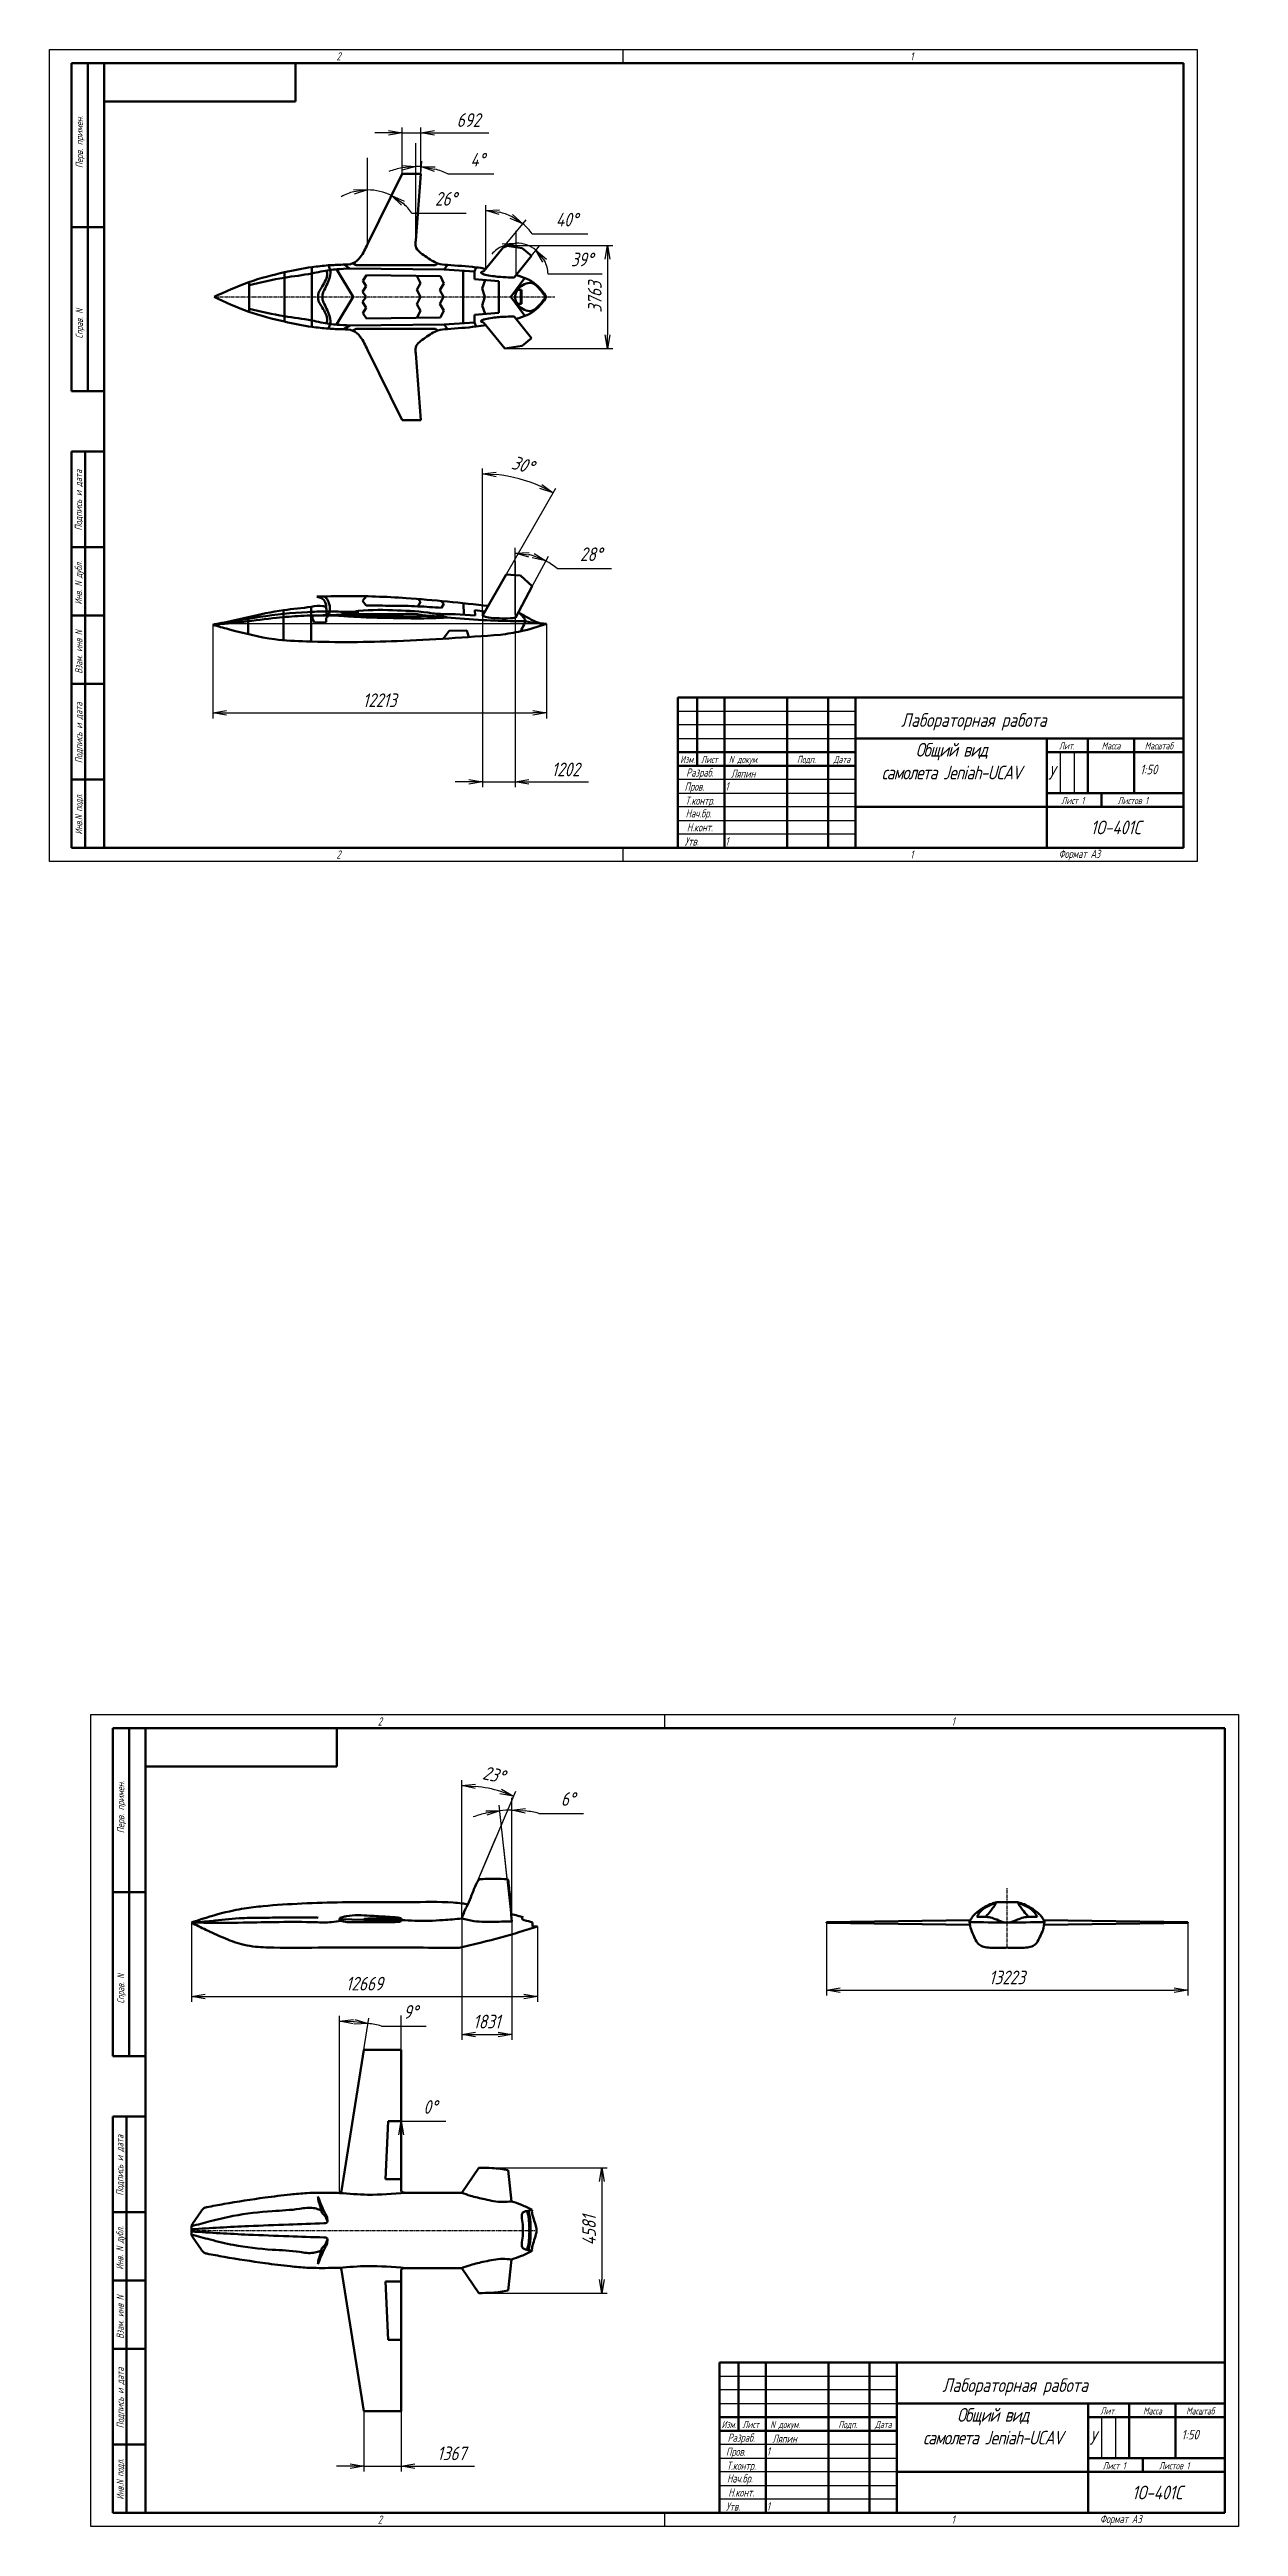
# Model space of a CAD drawing. Header units: millimetres. Extents: x 0 to 1932156, y -475559 to 1027176.
# Drawn here: x 6035 to 6470, y 31376 to 32282 of the extents above; entities that cross this region are included whole.
import ezdxf
from ezdxf.enums import TextEntityAlignment as Align

# ---------------------------------------------------------------- set-up
doc = ezdxf.new("R2010")
doc.units = ezdxf.units.MM
doc.linetypes.add('CENTER', pattern=[2, 1.25, -0.25, 0.25, -0.25])
for name, color, linetype, lineweight in [('_axes (Оси)', 6, 'CENTER', 30), ('_basic (Основной)', 4, 'Continuous', 60), ('_contour (Тонкий)', 7, 'Continuous', 30), ('_remote (Тонкий)', 9, 'Continuous', 30), ('_text (Надписи)', 2, 'Continuous', 30)]:
    doc.layers.add(name, color=color, linetype=linetype, lineweight=lineweight)
doc.styles.add('ESKD', font='eskd.shx', dxfattribs={"oblique": 15, "height": 5})
doc.dimstyles.new('ESKD', dxfattribs={"dimtxt": 5, "dimasz": 5, "dimexe": 2, "dimexo": 0, "dimgap": 2, "dimtad": 1, "dimtoh": 1, "dimzin": 12, "dimdsep": 46, "dimtxsty": 'ESKD', "dimblk1": 'OPEN', "dimblk2": 'OPEN', "dimsah": 1, "dimcen": 5, "dimclrd": 256, "dimclre": 256, "dimclrt": 2, "dimadec": 0, "dimazin": 0, "dimtfac": 1, "dimtmove": 0, "dimatfit": 3, "dimldrblk": 'OPEN', "dimfxl": 1, "dimtolj": 1, "dimtzin": 12, "dimlwd": -1, "dimlwe": -1, "dimarcsym": 0})

msp = doc.modelspace()

# ---------------------------------------------------------------- texts
at = {"layer": '_basic (Основной)', "color": 30, "transparency": 33554687, "style": 'ESKD', "oblique": 15}
for p in [(6346.305, 32034.345), (6361.45, 31425.179)]:
    msp.add_text('Лабораторная работа', height=5, dxfattribs=at).set_placement(p)
at = {"layer": '_contour (Тонкий)', "color": 2, "transparency": 33554687, "char_height": 5, "attachment_point": 1, "style": 'ESKD'}
for insert in [(6329.679, 32028.455), (6344.824, 31419.289)]:
    msp.add_mtext_dynamic_manual_height_columns('\\pxqc;{\\T0.9;Общий вид\\Pсамолета Jeniah-UCAV}', width=70.09073, gutter_width=12.5, heights=[25.222], dxfattribs=dict(at, insert=insert))
at = {"layer": '_text (Надписи)', "transparency": 33554687, "style": 'ESKD', "oblique": 15, "width": 0.8}
for s, height, p in [('2', 3, (6139.679, 32278.131)), ('1', 3, (6349.679, 32278.131)), ('N докум.', 2.6, (6283.312, 32021.117)), ('Ляпин', 3, (6284.079, 32015.734)), ('1', 3, (6282.049, 32011.077)), ('2', 3, (6139.679, 31986.131)), ('1', 3, (6282.049, 31991.008)), ('1', 3, (6349.679, 31986.131)), ('Формат А3', 3, (6403.991, 31986.373)), ('2', 3, (6154.824, 31668.965)), ('1', 3, (6364.824, 31668.965)), ('N докум.', 2.6, (6298.457, 31411.952)), ('Ляпин', 3, (6299.224, 31406.568)), ('1', 3, (6297.194, 31401.911)), ('1', 3, (6297.194, 31381.843)), ('2', 3, (6154.824, 31376.965)), ('1', 3, (6364.824, 31376.965)), ('Формат А3', 3, (6419.136, 31377.208))]:
    msp.add_text(s, height=height, dxfattribs=at).set_placement(p)
at = {"layer": '_text (Надписи)', "transparency": 33554687, "style": 'ESKD', "oblique": 15}
for s, p in [('Перв. примен.', (6046.884, 32248.326)), ('Подпись и дата', (6046.553, 32117.279)), ('Подпись и дата', (6046.686, 32032.169)), ('Перв. примен.', (6062.029, 31639.16)), ('Подпись и дата', (6061.698, 31508.113)), ('Подпись и дата', (6061.831, 31423.004))]:
    msp.add_text(s, height=2.6, rotation=90, dxfattribs=at).set_placement(p, align=Align.CENTER)
at = {"layer": '_text (Надписи)', "transparency": 33554687, "style": 'ESKD', "oblique": 15, "width": 0.8}
for s, p in [('Справ. N', (6046.881, 32181.821)), ('Инв. N дубл.', (6046.547, 32087.026)), ('Взам. инв N', (6046.672, 32061.709)), ('Инв.N подл.', (6046.664, 32002.427)), ('Справ. N', (6062.026, 31572.656)), ('Инв. N дубл.', (6061.692, 31477.86)), ('Взам. инв N', (6061.817, 31452.543)), ('Инв.N подл.', (6061.809, 31393.261))]:
    msp.add_text(s, height=2.6, rotation=90, dxfattribs=at).set_placement(p, align=Align.CENTER)
for s, height, p in [('Лит.', 2.6, (6406.969, 32026.088)), ('Масса', 2.6, (6423.192, 32026.088)), ('Масштаб', 2.6, (6440.69, 32026.088)), ('Изм.', 2.6, (6268.179, 32021.131)), ('Разраб.', 3, (6272.679, 32016.131)), ('Лист', 2.6, (6276.179, 32021.131)), ('Подп.', 2.6, (6311.679, 32021.131)), ('Дата', 2.6, (6324.679, 32021.131)), ('Пров.', 3, (6270.679, 32010.988)), ('Т.контр.', 3, (6272.679, 32005.846)), ('Лист 1', 2.6, (6409.166, 32006.058)), ('Листов 1', 2.6, (6431.14, 32006.058)), ('Hач.бр.', 3, (6272.179, 32001.203)), ('H.конт.', 3, (6272.679, 31996.06)), ('Утв.', 3, (6269.679, 31990.917)), ('Лит.', 2.6, (6422.114, 31416.922)), ('Масса', 2.6, (6438.337, 31416.922)), ('Масштаб', 2.6, (6455.835, 31416.922)), ('Изм.', 2.6, (6283.324, 31411.965)), ('Разраб.', 3, (6287.824, 31406.965)), ('Лист', 2.6, (6291.324, 31411.965)), ('Подп.', 2.6, (6326.824, 31411.965)), ('Дата', 2.6, (6339.824, 31411.965)), ('Пров.', 3, (6285.824, 31401.823)), ('Т.контр.', 3, (6287.824, 31396.68)), ('Лист 1', 2.6, (6424.311, 31396.893)), ('Листов 1', 2.6, (6446.285, 31396.893)), ('Hач.бр.', 3, (6287.324, 31392.037)), ('H.конт.', 3, (6287.824, 31386.894)), ('Утв.', 3, (6284.824, 31381.751))]:
    msp.add_text(s, height=height, dxfattribs=at).set_placement(p, align=Align.CENTER)
at = {"layer": '_text (Надписи)', "transparency": 33554687, "attachment_point": 1, "style": 'ESKD'}
for s, heights, insert, char_height in [('У', [0], (6400.107, 32020.016), 5), ('1:50', [3.5], (6433.835, 32020.474), 3.5), ('У', [0], (6415.252, 31410.851), 5), ('1:50', [3.5], (6448.98, 31411.308), 3.5)]:
    msp.add_mtext_dynamic_manual_height_columns(s, width=10.69599, gutter_width=25, heights=heights, dxfattribs=dict(at, insert=insert, char_height=char_height))
at = {"layer": '_text (Надписи)', "transparency": 33554687, "char_height": 5, "width": 50.53786, "attachment_point": 1, "line_spacing_factor": 0.857143, "style": 'ESKD'}
for insert in [(6399.679, 32000.048), (6414.824, 31390.883)]:
    msp.add_mtext('\\pxqc;1О-401С', dxfattribs=dict(at, insert=insert))

# ---------------------------------------------------------------- blocks, each defined once
blk = doc.blocks.new('_OPEN')
at = {"color": 0, "linetype": 'ByBlock'}
for p, q in [((-1, 0.17), (0, 0)), ((0, 0), (-1, -0.17)), ((0, 0), (-1, 0))]:
    blk.add_line(p, q, dxfattribs=at)
blk = doc.blocks.new('*D448')
at = {"layer": '_contour (Тонкий)', "transparency": 33554687}
for p, q in [((6086.59, 31596.93), (6086.59, 31567.84)), ((6213.28, 31595.4), (6213.28, 31567.84)), ((6091.59, 31569.84), (6208.28, 31569.84))]:
    blk.add_line(p, q, dxfattribs=at)
at = {"layer": 'Defpoints', "color": 0, "transparency": 33554687}
for p in [(6086.59, 31596.93), (6213.28, 31595.4), (6213.28, 31569.84)]:
    blk.add_point(p, dxfattribs=at)
at = {"layer": '_contour (Тонкий)', "transparency": 33554687, "xscale": 5, "yscale": 5, "zscale": 5, "rotation": 180}
blk.add_blockref('_OPEN', (6086.59, 31569.84), dxfattribs=at)
at = {"layer": '_contour (Тонкий)', "transparency": 33554687, "xscale": 5, "yscale": 5, "zscale": 5}
blk.add_blockref('_OPEN', (6213.28, 31569.84), dxfattribs=at)
at = {"layer": '_contour (Тонкий)', "color": 2, "transparency": 33554687, "insert": (6149.93, 31574.55), "char_height": 5, "attachment_point": 5, "style": 'ESKD'}
blk.add_mtext('\\A1;12669', dxfattribs=at)
blk = doc.blocks.new('*D454')
at = {"layer": '_contour (Тонкий)', "transparency": 33554687}
for p, q in [((6191.82, 31507.19), (6238.82, 31507.19)), ((6236.82, 31502.19), (6236.82, 31466.37)), ((6191.82, 31461.37), (6238.82, 31461.37))]:
    blk.add_line(p, q, dxfattribs=at)
at = {"layer": 'Defpoints', "color": 0, "transparency": 33554687}
for p in [(6191.82, 31507.19), (6191.82, 31461.37), (6236.82, 31461.37)]:
    blk.add_point(p, dxfattribs=at)
at = {"layer": '_contour (Тонкий)', "transparency": 33554687, "xscale": 5, "yscale": 5, "zscale": 5}
for p, rotation in [((6236.82, 31507.19), 90), ((6236.82, 31461.37), 270)]:
    blk.add_blockref('_OPEN', p, dxfattribs=dict(at, rotation=rotation))
at = {"layer": '_contour (Тонкий)', "color": 2, "transparency": 33554687, "insert": (6232.14, 31484.28), "char_height": 5, "attachment_point": 5, "rotation": 90, "style": 'ESKD'}
blk.add_mtext('\\A1;4581', dxfattribs=at)
blk = doc.blocks.new('*D457')
at = {"layer": '_contour (Тонкий)', "transparency": 33554687}
for p, q in [((6149.76, 31418.16), (6149.76, 31396.08)), ((6163.43, 31418.16), (6163.43, 31396.08)), ((6144.76, 31398.08), (6139.76, 31398.08)), ((6149.76, 31398.08), (6163.43, 31398.08)), ((6168.43, 31398.08), (6190.27, 31398.08))]:
    blk.add_line(p, q, dxfattribs=at)
at = {"layer": 'Defpoints', "color": 0, "transparency": 33554687}
for p in [(6149.76, 31418.16), (6163.43, 31418.16), (6163.43, 31398.08)]:
    blk.add_point(p, dxfattribs=at)
at = {"layer": '_contour (Тонкий)', "transparency": 33554687, "xscale": 5, "yscale": 5, "zscale": 5}
blk.add_blockref('_OPEN', (6149.76, 31398.08), dxfattribs=at)
at = {"layer": '_contour (Тонкий)', "transparency": 33554687, "xscale": 5, "yscale": 5, "zscale": 5, "rotation": 180}
blk.add_blockref('_OPEN', (6163.43, 31398.08), dxfattribs=at)
at = {"layer": '_contour (Тонкий)', "color": 2, "transparency": 33554687, "insert": (6181.85, 31402.71), "char_height": 5, "attachment_point": 5, "style": 'ESKD'}
blk.add_mtext('\\A1;1367', dxfattribs=at)
blk = doc.blocks.new('*D460')
at = {"layer": '_contour (Тонкий)', "transparency": 33554687}
for p, q in [((6185.55, 31598.39), (6185.55, 31553.97)), ((6203.85, 31597.33), (6203.85, 31553.97)), ((6190.55, 31555.97), (6198.85, 31555.97))]:
    blk.add_line(p, q, dxfattribs=at)
at = {"layer": 'Defpoints', "color": 0, "transparency": 33554687}
for p in [(6185.55, 31598.39), (6203.85, 31597.33), (6203.85, 31555.97)]:
    blk.add_point(p, dxfattribs=at)
at = {"layer": '_contour (Тонкий)', "transparency": 33554687, "xscale": 5, "yscale": 5, "zscale": 5, "rotation": 180}
blk.add_blockref('_OPEN', (6185.55, 31555.97), dxfattribs=at)
at = {"layer": '_contour (Тонкий)', "transparency": 33554687, "xscale": 5, "yscale": 5, "zscale": 5}
blk.add_blockref('_OPEN', (6203.85, 31555.97), dxfattribs=at)
at = {"layer": '_contour (Тонкий)', "color": 2, "transparency": 33554687, "insert": (6194.7, 31560.68), "char_height": 5, "attachment_point": 5, "style": 'ESKD'}
blk.add_mtext('\\A1;1831', dxfattribs=at)
blk = doc.blocks.new('*D463')
at = {"layer": '_contour (Тонкий)', "transparency": 33554687}
for p, q in [((6140.86, 31497.95), (6140.86, 31562.83)), ((6141.58, 31498.79), (6151.6, 31561.98)), ((6156.19, 31559.04), (6172.55, 31559.04))]:
    blk.add_line(p, q, dxfattribs=at)
for start, end in [(85.30042, 85.69683), (76.69408, 80.99725)]:
    blk.add_arc((6140.86, 31494.24), 66.59, start, end, dxfattribs=at)
at = {"layer": '_contour (Тонкий)', "transparency": 33554687, "xscale": 5, "yscale": 5, "zscale": 5}
for p, rotation in [((6140.86, 31560.83), 177.8484128409554), ((6151.28, 31560.01), 353.1488367335483)]:
    blk.add_blockref('_OPEN', p, dxfattribs=dict(at, rotation=rotation))
at = {"layer": '_contour (Тонкий)', "color": 2, "transparency": 33554687, "insert": (6166.87, 31564.21), "char_height": 5, "attachment_point": 5, "style": 'ESKD'}
blk.add_mtext('\\A1;9%%d', dxfattribs=at)
blk = doc.blocks.new('*D468')
at = {"layer": '_contour (Тонкий)', "transparency": 33554687}
for p, q in [((6185.55, 31601.52), (6185.55, 31648.99)), ((6186.77, 31601.28), (6205.3, 31644.98))]:
    blk.add_line(p, q, dxfattribs=at)
blk.add_arc((6185.55, 31598.39), 48.6, 72.92611, 84.10278, dxfattribs=at)
at = {"layer": '_contour (Тонкий)', "transparency": 33554687, "xscale": 5, "yscale": 5, "zscale": 5}
for p, rotation in [((6185.55, 31646.99), 177.051391030874), ((6204.52, 31643.14), 339.9774989524597)]:
    blk.add_blockref('_OPEN', p, dxfattribs=dict(at, rotation=rotation))
at = {"layer": '_contour (Тонкий)', "color": 2, "transparency": 33554687, "insert": (6197.25, 31651), "char_height": 5, "attachment_point": 5, "rotation": 347.46126, "style": 'ESKD'}
blk.add_mtext('\\A1;23%%d', dxfattribs=at)
blk = doc.blocks.new('*D469')
at = {"layer": '_contour (Тонкий)', "transparency": 33554687}
for p, q in [((6203.64, 31599.35), (6199.28, 31639.81)), ((6203.85, 31599.36), (6203.85, 31640.05)), ((6213.76, 31636.83), (6230.12, 31636.83))]:
    blk.add_line(p, q, dxfattribs=at)
for start, end in [(103.18985, 110.22812), (90, 96.15158), (75.92347, 82.96173)]:
    blk.add_arc((6203.85, 31597.33), 40.73, start, end, dxfattribs=at)
at = {"layer": '_contour (Тонкий)', "transparency": 33554687, "xscale": 5, "yscale": 5, "zscale": 5}
for p, rotation in [((6199.49, 31637.82), 9.670716854473543), ((6203.85, 31638.05), 176.4808672765201)]:
    blk.add_blockref('_OPEN', p, dxfattribs=dict(at, rotation=rotation))
at = {"layer": '_contour (Тонкий)', "color": 2, "transparency": 33554687, "insert": (6224.44, 31642.1), "char_height": 5, "attachment_point": 5, "style": 'ESKD'}
blk.add_mtext('\\A1;6%%d', dxfattribs=at)
blk = doc.blocks.new('*D473')
at = {"layer": '_contour (Тонкий)', "transparency": 33554687}
for p, q in [((6319, 31596.82), (6319, 31570.19)), ((6451.24, 31596.82), (6451.24, 31570.19)), ((6324, 31572.19), (6446.24, 31572.19))]:
    blk.add_line(p, q, dxfattribs=at)
at = {"layer": 'Defpoints', "color": 0, "transparency": 33554687}
for p in [(6319, 31596.82), (6451.24, 31596.82), (6451.24, 31572.19)]:
    blk.add_point(p, dxfattribs=at)
at = {"layer": '_contour (Тонкий)', "transparency": 33554687, "xscale": 5, "yscale": 5, "zscale": 5, "rotation": 180}
blk.add_blockref('_OPEN', (6319, 31572.19), dxfattribs=at)
at = {"layer": '_contour (Тонкий)', "transparency": 33554687, "xscale": 5, "yscale": 5, "zscale": 5}
blk.add_blockref('_OPEN', (6451.24, 31572.19), dxfattribs=at)
at = {"layer": '_contour (Тонкий)', "color": 2, "transparency": 33554687, "insert": (6385.12, 31576.82), "char_height": 5, "attachment_point": 5, "style": 'ESKD'}
blk.add_mtext('\\A1;13223', dxfattribs=at)
blk = doc.blocks.new('*D417')
at = {"layer": '_contour (Тонкий)', "transparency": 33554687}
for p, q in [((6158.69, 32251.62), (6153.69, 32251.62)), ((6163.69, 32236.62), (6163.69, 32253.62)), ((6163.69, 32251.62), (6170.6, 32251.62)), ((6170.6, 32236.62), (6170.6, 32253.62)), ((6175.6, 32251.62), (6195.44, 32251.62))]:
    blk.add_line(p, q, dxfattribs=at)
at = {"layer": 'Defpoints', "color": 0, "transparency": 33554687}
for p in [(6170.6, 32251.62), (6163.69, 32236.62), (6170.6, 32236.62)]:
    blk.add_point(p, dxfattribs=at)
at = {"layer": '_contour (Тонкий)', "transparency": 33554687, "xscale": 5, "yscale": 5, "zscale": 5}
blk.add_blockref('_OPEN', (6163.69, 32251.62), dxfattribs=at)
at = {"layer": '_contour (Тонкий)', "transparency": 33554687, "xscale": 5, "yscale": 5, "zscale": 5, "rotation": 180}
blk.add_blockref('_OPEN', (6170.6, 32251.62), dxfattribs=at)
at = {"layer": '_contour (Тонкий)', "color": 2, "transparency": 33554687, "insert": (6188.02, 32256.33), "char_height": 5, "attachment_point": 5, "style": 'ESKD'}
blk.add_mtext('\\A1;692', dxfattribs=at)
blk = doc.blocks.new('*D422')
at = {"layer": '_contour (Тонкий)', "transparency": 33554687}
for p, q in [((6201.36, 32210.42), (6240.86, 32210.42)), ((6238.86, 32205.42), (6238.86, 32177.79)), ((6201.36, 32172.79), (6240.86, 32172.79))]:
    blk.add_line(p, q, dxfattribs=at)
at = {"layer": 'Defpoints', "color": 0, "transparency": 33554687}
for p in [(6201.36, 32210.42), (6201.36, 32172.79), (6238.86, 32172.79)]:
    blk.add_point(p, dxfattribs=at)
at = {"layer": '_contour (Тонкий)', "transparency": 33554687, "xscale": 5, "yscale": 5, "zscale": 5}
for p, rotation in [((6238.86, 32210.42), 90), ((6238.86, 32172.79), 270)]:
    blk.add_blockref('_OPEN', p, dxfattribs=dict(at, rotation=rotation))
at = {"layer": '_contour (Тонкий)', "color": 2, "transparency": 33554687, "insert": (6234.23, 32191.61), "char_height": 5, "attachment_point": 5, "rotation": 90, "style": 'ESKD'}
blk.add_mtext('\\A1;3763', dxfattribs=at)
blk = doc.blocks.new('*D425')
at = {"layer": '_contour (Тонкий)', "transparency": 33554687}
for p, q in [((6094.44, 32071.64), (6094.44, 32037.45)), ((6216.58, 32072.02), (6216.58, 32037.45)), ((6099.44, 32039.45), (6211.58, 32039.45))]:
    blk.add_line(p, q, dxfattribs=at)
at = {"layer": 'Defpoints', "color": 0, "transparency": 33554687}
for p in [(6094.44, 32071.64), (6216.58, 32072.02), (6216.58, 32039.45)]:
    blk.add_point(p, dxfattribs=at)
at = {"layer": '_contour (Тонкий)', "transparency": 33554687, "xscale": 5, "yscale": 5, "zscale": 5, "rotation": 180}
blk.add_blockref('_OPEN', (6094.44, 32039.45), dxfattribs=at)
at = {"layer": '_contour (Тонкий)', "transparency": 33554687, "xscale": 5, "yscale": 5, "zscale": 5}
blk.add_blockref('_OPEN', (6216.58, 32039.45), dxfattribs=at)
at = {"layer": '_contour (Тонкий)', "color": 2, "transparency": 33554687, "insert": (6155.51, 32044.08), "char_height": 5, "attachment_point": 5, "style": 'ESKD'}
blk.add_mtext('\\A1;12213', dxfattribs=at)
blk = doc.blocks.new('*D434')
at = {"layer": '_contour (Тонкий)', "transparency": 33554687}
for p, q in [((6193.14, 32074.99), (6193.14, 32012.26)), ((6205.16, 32074.26), (6205.16, 32012.26)), ((6188.14, 32014.26), (6183.14, 32014.26)), ((6193.14, 32014.26), (6205.16, 32014.26)), ((6210.16, 32014.26), (6232, 32014.26))]:
    blk.add_line(p, q, dxfattribs=at)
at = {"layer": 'Defpoints', "color": 0, "transparency": 33554687}
for p in [(6193.14, 32074.99), (6205.16, 32074.26), (6205.16, 32014.26)]:
    blk.add_point(p, dxfattribs=at)
at = {"layer": '_contour (Тонкий)', "transparency": 33554687, "xscale": 5, "yscale": 5, "zscale": 5}
blk.add_blockref('_OPEN', (6193.14, 32014.26), dxfattribs=at)
at = {"layer": '_contour (Тонкий)', "transparency": 33554687, "xscale": 5, "yscale": 5, "zscale": 5, "rotation": 180}
blk.add_blockref('_OPEN', (6205.16, 32014.26), dxfattribs=at)
at = {"layer": '_contour (Тонкий)', "color": 2, "transparency": 33554687, "insert": (6223.58, 32018.76), "char_height": 5, "attachment_point": 5, "style": 'ESKD'}
blk.add_mtext('\\A1;1202', dxfattribs=at)
blk = doc.blocks.new('*D435')
at = {"layer": '_contour (Тонкий)', "transparency": 33554687}
for p, q in [((6151.05, 32211.93), (6151.05, 32232.75)), ((6151.49, 32211.83), (6160.68, 32230.51)), ((6167.32, 32222.25), (6187.18, 32222.25))]:
    blk.add_line(p, q, dxfattribs=at)
for start, end in [(104.4959, 118.9918), (63.80176, 90), (34.80996, 49.30586)]:
    blk.add_arc((6151.05, 32210.94), 19.82, start, end, dxfattribs=at)
at = {"layer": '_contour (Тонкий)', "transparency": 33554687, "xscale": 5, "yscale": 5, "zscale": 5}
for p, rotation in [((6151.05, 32230.75), 7.247950459276399), ((6159.8, 32228.72), 146.5538074098612)]:
    blk.add_blockref('_OPEN', p, dxfattribs=dict(at, rotation=rotation))
at = {"layer": '_contour (Тонкий)', "color": 2, "transparency": 33554687, "insert": (6179.75, 32227.52), "char_height": 5, "attachment_point": 5, "style": 'ESKD'}
blk.add_mtext('\\A1;26%%d', dxfattribs=at)
blk = doc.blocks.new('*D436')
at = {"layer": '_contour (Тонкий)', "transparency": 33554687}
for p, q in [((6168.69, 32213.66), (6168.69, 32241.33)), ((6168.8, 32213.65), (6170.97, 32241.24)), ((6180.42, 32236.65), (6197.29, 32236.65))]:
    blk.add_line(p, q, dxfattribs=at)
for start, end in [(100.61431, 111.22862), (85.50454, 90), (64.27591, 74.89022)]:
    blk.add_arc((6168.69, 32212.3), 27.03, start, end, dxfattribs=at)
at = {"layer": '_contour (Тонкий)', "transparency": 33554687, "xscale": 5, "yscale": 5, "zscale": 5}
for p, rotation in [((6168.69, 32239.33), 5.307155670409733), ((6170.81, 32239.25), 170.1973800481285)]:
    blk.add_blockref('_OPEN', p, dxfattribs=dict(at, rotation=rotation))
at = {"layer": '_contour (Тонкий)', "color": 2, "transparency": 33554687, "insert": (6191.36, 32241.82), "char_height": 5, "attachment_point": 5, "style": 'ESKD'}
blk.add_mtext('\\A1;4%%d', dxfattribs=at)
blk = doc.blocks.new('*D437')
at = {"layer": '_contour (Тонкий)', "transparency": 33554687}
for p, q in [((6194.36, 32203.01), (6194.36, 32225.22)), ((6195.03, 32202.77), (6209.18, 32219.89)), ((6211.36, 32214.73), (6231.72, 32214.73))]:
    blk.add_line(p, q, dxfattribs=at)
for start, end in [(63.93693, 76.50091), (36.93875, 50.43784)]:
    blk.add_arc((6194.36, 32201.95), 21.27, start, end, dxfattribs=at)
at = {"layer": '_contour (Тонкий)', "transparency": 33554687, "xscale": 5, "yscale": 5, "zscale": 5}
for p, rotation in [((6194.36, 32223.22), 173.2504557657369), ((6207.9, 32218.35), 327.1873851197955)]:
    blk.add_blockref('_OPEN', p, dxfattribs=dict(at, rotation=rotation))
at = {"layer": '_contour (Тонкий)', "color": 2, "transparency": 33554687, "insert": (6224.04, 32219.9), "char_height": 5, "attachment_point": 5, "style": 'ESKD'}
blk.add_mtext('\\A1;40%%d', dxfattribs=at)
blk = doc.blocks.new('*D438')
at = {"layer": '_contour (Тонкий)', "transparency": 33554687}
for p, q in [((6205.43, 32200.19), (6205.43, 32213.31)), ((6205.79, 32200.07), (6213.95, 32210.33)), ((6217.11, 32200.04), (6236.98, 32200.04))]:
    blk.add_line(p, q, dxfattribs=at)
for start, end in [(114.68352, 139.36704), (51.49356, 90), (2.12653, 26.81005)]:
    blk.add_arc((6205.43, 32199.61), 11.7, start, end, dxfattribs=at)
at = {"layer": '_contour (Тонкий)', "transparency": 33554687, "xscale": 5, "yscale": 5, "zscale": 5}
for p, rotation in [((6205.43, 32211.31), 12.3417589564952), ((6212.71, 32208.76), 129.1518049007164)]:
    blk.add_blockref('_OPEN', p, dxfattribs=dict(at, rotation=rotation))
at = {"layer": '_contour (Тонкий)', "color": 2, "transparency": 33554687, "insert": (6229.55, 32205.34), "char_height": 5, "attachment_point": 5, "style": 'ESKD'}
blk.add_mtext('\\A1;39%%d', dxfattribs=at)
blk = doc.blocks.new('*D440')
at = {"layer": '_contour (Тонкий)', "transparency": 33554687}
for p, q in [((6193.14, 32077.59), (6193.14, 32128.86)), ((6194.43, 32077.24), (6219.97, 32121.7))]:
    blk.add_line(p, q, dxfattribs=at)
blk.add_arc((6193.14, 32074.99), 51.86, 65.65358, 84.47385, dxfattribs=at)
at = {"layer": '_contour (Тонкий)', "transparency": 33554687, "xscale": 5, "yscale": 5, "zscale": 5}
for p, rotation in [((6193.14, 32126.86), 177.2369257375624), ((6218.97, 32119.96), 332.8905023912931)]:
    blk.add_blockref('_OPEN', p, dxfattribs=dict(at, rotation=rotation))
at = {"layer": '_contour (Тонкий)', "color": 2, "transparency": 33554687, "insert": (6207.87, 32130.22), "char_height": 5, "attachment_point": 5, "rotation": 345.06371, "style": 'ESKD'}
blk.add_mtext('\\A1;30%%d', dxfattribs=at)
blk = doc.blocks.new('*D441')
at = {"layer": '_contour (Тонкий)', "transparency": 33554687}
for p, q in [((6205.16, 32075.44), (6205.16, 32099.84)), ((6205.72, 32075.3), (6217.25, 32096.8)), ((6220.44, 32092.22), (6240.3, 32092.22))]:
    blk.add_line(p, q, dxfattribs=at)
for start, end in [(73.96783, 77.8248), (49.61743, 61.79263)]:
    blk.add_arc((6205.16, 32074.26), 23.57, start, end, dxfattribs=at)
at = {"layer": '_contour (Тонкий)', "transparency": 33554687, "xscale": 5, "yscale": 5, "zscale": 5}
for p, rotation in [((6205.16, 32097.84), 173.9123998427589), ((6216.31, 32095.04), 337.8802321084628)]:
    blk.add_blockref('_OPEN', p, dxfattribs=dict(at, rotation=rotation))
at = {"layer": '_contour (Тонкий)', "color": 2, "transparency": 33554687, "insert": (6232.87, 32097.49), "char_height": 5, "attachment_point": 5, "style": 'ESKD'}
blk.add_mtext('\\A1;28%%d', dxfattribs=at)
blk = doc.blocks.new('*D462')
at = {"layer": '_contour (Тонкий)', "transparency": 33554687}
for p, q in [((6163.38, 31547.22), (6163.38, 31522.28)), ((6163.38, 31524.28), (6163.38, 31526.28)), ((6163.38, 31524.28), (6179.74, 31524.28))]:
    blk.add_line(p, q, dxfattribs=at)
for start, end in [(90.00162, 270.00081), (269.99919, 89.99838), (90, 90)]:
    blk.add_arc((6163.38, 31524.28), 0.00000000183, start, end, dxfattribs=at)
at = {"layer": '_contour (Тонкий)', "transparency": 33554687, "xscale": 5, "yscale": 5, "zscale": 5}
for rotation in [90.00040514235904, 89.99959485764096]:
    blk.add_blockref('_OPEN', (6163.38, 31524.28), dxfattribs=dict(at, rotation=rotation))
at = {"layer": '_contour (Тонкий)', "color": 2, "transparency": 33554687, "insert": (6174.06, 31529.44), "char_height": 5, "attachment_point": 5, "style": 'ESKD'}
blk.add_mtext('\\A1;0%%d', dxfattribs=at)

# ---------------------------------------------------------------- dimensions: what is measured, and where the dimension line sits
at = {"layer": '_contour (Тонкий)', "transparency": 33554687}
for base, p1, p2, text, picture, middle in [((6170.605, 32251.622), (6163.688, 32236.622), (6170.605, 32236.622), '692', '*D417', (6188.025, 32256.329)), ((6216.577, 32039.45), (6094.442, 32071.64), (6216.577, 32072.017), '12213', '*D425', (6155.509, 32044.079)), ((6205.164, 32014.263), (6193.142, 32074.994), (6205.164, 32074.263), '1202', '*D434', (6223.584, 32018.763)), ((6203.855, 31555.969), (6185.548, 31598.394), (6203.855, 31597.325), '1831', '*D460', (6194.702, 31560.677)), ((6213.279, 31569.838), (6086.588, 31596.927), (6213.279, 31595.401), '12669', '*D448', (6149.934, 31574.546)), ((6451.236, 31572.189), (6319.004, 31596.824), (6451.236, 31596.824), '13223', '*D473', (6385.12, 31576.819)), ((6163.429, 31398.08), (6149.761, 31418.161), (6163.429, 31418.161), '1367', '*D457', (6181.849, 31402.71))]:
    dim = msp.add_linear_dim(base=base, p1=p1, p2=p2, text=text, dimstyle='ESKD', dxfattribs=at)
    dim.commit()
    dim.dimension.update_dxf_attribs({"geometry": picture, "text_midpoint": middle})
for base, center, p1, p2, picture, middle in [((6169.4, 32239.323), (6168.693, 32212.304), (6168.693, 32213.655), (6168.799, 32213.651), '*D436', (6191.356, 32241.82)), ((6154.059, 32230.524), (6151.051, 32210.938), (6151.488, 32211.827), (6151.051, 32211.928), '*D435', (6179.752, 32227.52)), ((6199.208, 32222.661), (6194.355, 32201.951), (6194.355, 32203.015), (6195.033, 32202.771), '*D437', (6224.039, 32219.901)), ((6208.0247, 32211.0133), (6205.4264, 32199.6093), (6205.7905, 32200.0669), (6205.4264, 32200.1941), '*D438', (6229.5465, 32205.3394)), ((6210.807, 32123.754), (6193.142, 32074.994), (6194.434, 32077.243), (6193.142, 32077.587), '*D440', (6207.874, 32130.22)), ((6209.015, 32097.52), (6205.164, 32074.263), (6205.164, 32075.442), (6205.721, 32075.302), '*D441', (6232.869, 32097.49)), ((6200.942, 31637.95), (6203.855, 31597.325), (6203.855, 31599.362), (6203.637, 31599.35), '*D469', (6224.443, 31642.101)), ((6144.349, 31560.738), (6140.863, 31494.24), (6141.584, 31498.788), (6140.863, 31497.948), '*D463', (6166.871, 31564.208)), ((6163.378973606, 31524.277595178), (6163.378973606, 31524.277595176), (6163.378973606, 31547.217223193), (6163.378973606, 31524.277595176), '*D462', (6174.060812718, 31529.44426185))]:
    dim = msp.add_angular_dim_3p(base=base, center=center, p1=p1, p2=p2, dimstyle='ESKD', dxfattribs=at)
    dim.commit()
    dim.dimension.update_dxf_attribs({"geometry": picture, "text_midpoint": middle})
for base, p1, p2, text, picture, middle in [((6238.856, 32172.794), (6201.356, 32210.424), (6201.356, 32172.794), '3763', '*D422', (6234.226, 32191.609)), ((6236.823, 31461.372), (6191.823, 31507.186), (6191.823, 31461.372), '4581', '*D454', (6232.142, 31484.279))]:
    dim = msp.add_linear_dim(base=base, p1=p1, p2=p2, angle=90, text=text, dimstyle='ESKD', dxfattribs=at)
    dim.commit()
    dim.dimension.update_dxf_attribs({"geometry": picture, "text_midpoint": middle})
dim = msp.add_angular_dim_3p(base=(6192.024, 31646.561), center=(6185.548, 31598.394), p1=(6186.77, 31601.276), p2=(6185.548, 31601.525), dimstyle='ESKD', dxfattribs=at)
dim.commit()
dim.dimension.update_dxf_attribs({"geometry": '*D468', "text_midpoint": (6196.099, 31645.835), "dimtype": 165})

# ---------------------------------------------------------------- linework, layer by layer
at = {"layer": '_axes (Оси)', "transparency": 33554687}
for p, q in [((6094.879, 32191.609), (6219.648, 32191.609)), ((6094.879, 32191.609), (6219.648, 32191.609)), ((6385.121, 31587.72), (6385.121, 31609.51)), ((6385.121, 31587.72), (6385.121, 31609.51)), ((6086.588, 31484.279), (6212.897, 31484.279)), ((6086.588, 31484.279), (6212.897, 31484.279))]:
    msp.add_line(p, q, dxfattribs=at)
at = {"layer": '_basic (Основной)', "transparency": 33554687}
for p, q in [((6042.679, 32277.131), (6054.679, 32277.131)), ((6042.679, 32157.131), (6042.679, 32277.131)), ((6048.679, 32277.131), (6048.679, 32157.131)), ((6054.679, 31990.131), (6054.679, 32277.131)), ((6054.679, 32277.131), (6449.679, 32277.131)), ((6124.679, 32263.131), (6124.679, 32277.131)), ((6449.679, 32277.131), (6449.679, 31990.131)), ((6054.679, 32263.131), (6124.679, 32263.131)), ((6151.051, 32210.938), (6163.688, 32236.622)), ((6163.688, 32236.622), (6170.605, 32236.625)), ((6170.605, 32236.625), (6168.693, 32212.304)), ((6042.679, 32217.131), (6054.679, 32217.131)), ((6201.356, 32210.424), (6193.65, 32201.097)), ((6207.619, 32209.452), (6201.356, 32210.424)), ((6204.724, 32198.727), (6211.072, 32206.705)), ((6211.072, 32206.705), (6207.619, 32209.452)), ((6107.716, 32197.035), (6107.716, 32191.609)), ((6120.678, 32200.64), (6120.678, 32191.609)), ((6130.742, 32202.545), (6130.742, 32191.609)), ((6139.757, 32201.731), (6145.839, 32191.609)), ((6144.571, 32202.043), (6142.434, 32203.442)), ((6179.08, 32201.694), (6144.571, 32202.043)), ((6146.956, 32203.252), (6145.674, 32203.921)), ((6175.967, 32203.247), (6146.956, 32203.252)), ((6150.668, 32199.535), (6149.343, 32197.533)), ((6149.343, 32197.533), (6150.59, 32195.554)), ((6150.668, 32199.535), (6177.778, 32199.178)), ((6169.101, 32199.292), (6170.402, 32196.636)), ((6170.402, 32196.636), (6169.108, 32194.198)), ((6176.853, 32203.879), (6175.967, 32203.247)), ((6178.959, 32196.537), (6177.582, 32194.159)), ((6177.778, 32199.178), (6178.959, 32196.537)), ((6180.297, 32203.327), (6179.08, 32201.694)), ((6179.08, 32201.694), (6190.181, 32200.894)), ((6186.014, 32201.194), (6186.049, 32191.609)), ((6190.181, 32200.894), (6190.841, 32202.436)), ((6190.181, 32200.894), (6190.185, 32198.105)), ((6190.185, 32198.105), (6199.152, 32197.397)), ((6193.013, 32194.717), (6194.078, 32197.798)), ((6199.152, 32197.397), (6199.152, 32191.609)), ((6208.629, 32198.558), (6203.558, 32191.609)), ((6107.716, 32186.183), (6107.716, 32191.609)), ((6120.678, 32182.578), (6120.678, 32191.609)), ((6130.742, 32180.673), (6130.742, 32191.609)), ((6139.757, 32181.488), (6145.839, 32191.609)), ((6150.59, 32195.554), (6149.194, 32193.442)), ((6149.194, 32193.442), (6150.605, 32191.609)), ((6149.194, 32189.777), (6150.605, 32191.609)), ((6150.59, 32187.665), (6149.194, 32189.777)), ((6149.343, 32185.686), (6150.59, 32187.665)), ((6169.108, 32194.198), (6170.488, 32191.609)), ((6169.108, 32189.02), (6170.488, 32191.609)), ((6170.402, 32186.582), (6169.108, 32189.02)), ((6177.582, 32194.159), (6178.866, 32191.609)), ((6177.582, 32189.06), (6178.866, 32191.609)), ((6178.959, 32186.681), (6177.582, 32189.06)), ((6186.014, 32182.024), (6186.049, 32191.609)), ((6193.013, 32194.717), (6193.995, 32191.609)), ((6193.013, 32188.502), (6193.995, 32191.609)), ((6193.013, 32188.502), (6194.078, 32185.421)), ((6199.152, 32185.821), (6199.152, 32191.609)), ((6208.629, 32184.66), (6203.558, 32191.609)), ((6207.41, 32194.163), (6205.968, 32194.171)), ((6207.41, 32189.056), (6205.968, 32189.047)), ((6207.223, 32194.164), (6207.208, 32191.609)), ((6207.223, 32189.054), (6207.208, 32191.609)), ((6207.41, 32194.163), (6207.41, 32191.609)), ((6207.41, 32189.056), (6207.41, 32191.609)), ((6144.571, 32181.176), (6142.434, 32179.777)), ((6179.08, 32181.524), (6144.571, 32181.176)), ((6146.956, 32179.966), (6145.674, 32179.298)), ((6175.967, 32179.971), (6146.956, 32179.966)), ((6150.668, 32183.683), (6149.343, 32185.686)), ((6150.668, 32183.683), (6177.778, 32184.04)), ((6169.101, 32183.926), (6170.402, 32186.582)), ((6176.853, 32179.34), (6175.967, 32179.971)), ((6177.778, 32184.04), (6178.959, 32186.681)), ((6179.08, 32181.524), (6190.181, 32182.325)), ((6180.297, 32179.892), (6179.08, 32181.524)), ((6190.181, 32182.325), (6190.185, 32185.114)), ((6190.181, 32182.325), (6190.841, 32180.782)), ((6190.185, 32185.114), (6199.152, 32185.821)), ((6201.356, 32172.794), (6193.65, 32182.121)), ((6204.724, 32184.492), (6211.072, 32176.513)), ((6151.051, 32172.281), (6163.688, 32146.597)), ((6170.605, 32146.593), (6168.693, 32170.915)), ((6207.619, 32173.766), (6201.356, 32172.794)), ((6211.072, 32176.513), (6207.619, 32173.766)), ((6042.679, 32157.131), (6054.679, 32157.131)), ((6163.688, 32146.597), (6170.605, 32146.593)), ((6054.679, 32135.131), (6042.679, 32135.131)), ((6042.679, 31990.131), (6042.679, 32135.131)), ((6047.679, 32135.131), (6047.679, 31990.131)), ((6042.679, 32100.131), (6054.679, 32100.131)), ((6193.142, 32074.994), (6201.819, 32090.101)), ((6201.819, 32090.101), (6207.106, 32089.672)), ((6207.106, 32089.672), (6211.349, 32085.793)), ((6130.496, 32078.276), (6130.496, 32065.532)), ((6149.203, 32080.484), (6150.67, 32082.112)), ((6150.526, 32078.683), (6149.203, 32080.484)), ((6169.529, 32078.427), (6170.451, 32080.101)), ((6170.451, 32080.101), (6169.58, 32081.125)), ((6179.042, 32079.388), (6178.049, 32080.38)), ((6178.153, 32077.874), (6179.042, 32079.388)), ((6186.198, 32079.553), (6186.265, 32075.349)), ((6211.349, 32085.793), (6205.164, 32074.263)), ((6054.679, 32075.131), (6042.679, 32075.131)), ((6107.392, 32074.466), (6107.392, 32068.235)), ((6120.359, 32077.044), (6120.359, 32066.043)), ((6140.578, 32074.972), (6130.496, 32075.07)), ((6130.968, 32073.833), (6130.98, 32075.066)), ((6131.624, 32072.522), (6130.968, 32073.833)), ((6131.624, 32072.522), (6135.918, 32072.634)), ((6135.918, 32072.634), (6135.921, 32074.047)), ((6136.005, 32076.533), (6136.036, 32075.181)), ((6162.715, 32074.972), (6140.578, 32074.972)), ((6140.931, 32075.318), (6140.967, 32074.972)), ((6162.715, 32075.509), (6141.658, 32075.509)), ((6162.715, 32075.509), (6162.715, 32074.972)), ((6171.043, 32075.26), (6171.023, 32074.968)), ((6171.039, 32074.967), (6180.054, 32074.36)), ((6171.043, 32075.26), (6180.217, 32074.513)), ((6178.689, 32066.567), (6180.925, 32069.436)), ((6180.925, 32069.436), (6187.446, 32069.564)), ((6187.446, 32069.564), (6188.147, 32067.196)), ((6190.406, 32075.037), (6190.292, 32077.086)), ((6190.292, 32077.086), (6194.061, 32076.594)), ((6042.679, 32050.131), (6054.679, 32050.131)), ((6329.679, 31990.131), (6329.679, 32045.131)), ((6054.679, 32015.131), (6042.679, 32015.131)), ((6042.679, 31990.131), (6054.679, 31990.131)), ((6449.679, 31990.131), (6054.679, 31990.131)), ((6057.824, 31667.965), (6069.824, 31667.965)), ((6057.824, 31547.965), (6057.824, 31667.965)), ((6063.824, 31667.965), (6063.824, 31547.965)), ((6069.824, 31380.965), (6069.824, 31667.965)), ((6069.824, 31667.965), (6464.824, 31667.965)), ((6139.824, 31653.965), (6139.824, 31667.965)), ((6464.824, 31667.965), (6464.824, 31380.965)), ((6069.824, 31653.965), (6139.824, 31653.965)), ((6057.824, 31607.965), (6069.824, 31607.965)), ((6149.872, 31597.892), (6140.772, 31598.123)), ((6211.408, 31596.967), (6211.408, 31595.401)), ((6211.408, 31595.401), (6213.279, 31595.401)), ((6371.671, 31597.776), (6319.004, 31597.062)), ((6319.004, 31597.062), (6319.007, 31596.824)), ((6371.535, 31596.11), (6319.004, 31596.824)), ((6398.572, 31597.776), (6451.239, 31597.062)), ((6398.708, 31596.11), (6451.239, 31596.824)), ((6451.239, 31597.062), (6451.236, 31596.824)), ((6057.824, 31547.965), (6069.824, 31547.965)), ((6141.584, 31498.788), (6149.761, 31550.397)), ((6149.761, 31550.397), (6163.429, 31550.397)), ((6163.429, 31550.397), (6163.331, 31499.275)), ((6069.824, 31525.965), (6057.824, 31525.965)), ((6057.824, 31380.965), (6057.824, 31525.965)), ((6062.824, 31525.965), (6062.824, 31380.965)), ((6157.68, 31503.025), (6158.646, 31524.287)), ((6158.646, 31524.287), (6163.379, 31524.278)), ((6163.338, 31503.025), (6157.68, 31503.025)), ((6185.545, 31498.04), (6191.823, 31507.186)), ((6202.521, 31506.324), (6203.818, 31494.906)), ((6057.824, 31490.965), (6069.824, 31490.965)), ((6086.964, 31486.625), (6090.293, 31491.415)), ((6164.953, 31498.04), (6185.545, 31498.04)), ((6086.964, 31481.933), (6090.293, 31477.143)), ((6202.521, 31462.234), (6203.818, 31473.652)), ((6069.824, 31465.965), (6057.824, 31465.965)), ((6141.584, 31469.77), (6149.761, 31418.161)), ((6163.338, 31465.533), (6157.68, 31465.533)), ((6157.68, 31465.533), (6158.646, 31444.271)), ((6163.429, 31418.161), (6163.331, 31469.283)), ((6164.953, 31470.518), (6185.545, 31470.518)), ((6185.545, 31470.518), (6191.823, 31461.372)), ((6158.646, 31444.271), (6163.379, 31444.28)), ((6057.824, 31440.965), (6069.824, 31440.965)), ((6344.824, 31380.965), (6344.824, 31435.965)), ((6149.761, 31418.161), (6163.429, 31418.161)), ((6069.824, 31405.965), (6057.824, 31405.965)), ((6057.824, 31380.965), (6069.824, 31380.965)), ((6464.824, 31380.965), (6069.824, 31380.965))]:
    msp.add_line(p, q, dxfattribs=at)
at = {"layer": '_basic (Основной)', "linetype": 'Continuous', "transparency": 33554687}
for p, q in [((6264.679, 32045.131), (6449.679, 32045.131)), ((6264.679, 31990.131), (6264.679, 32045.131)), ((6271.679, 32020.131), (6271.679, 32045.131)), ((6281.679, 32045.131), (6281.679, 31990.131)), ((6304.679, 31990.131), (6304.679, 32045.131)), ((6319.679, 32045.131), (6319.679, 31990.131)), ((6329.679, 32025.131), (6264.679, 32025.131)), ((6449.679, 32030.131), (6329.679, 32030.131)), ((6399.679, 32030.131), (6399.679, 31990.131)), ((6399.679, 32025.131), (6449.679, 32025.131)), ((6414.679, 32030.131), (6414.679, 32010.131)), ((6431.679, 32010.131), (6431.679, 32030.131)), ((6264.679, 32020.131), (6329.679, 32020.131)), ((6449.679, 32010.131), (6399.679, 32010.131)), ((6419.679, 32005.131), (6419.679, 32010.131)), ((6329.679, 32005.131), (6449.679, 32005.131)), ((6279.824, 31435.965), (6464.824, 31435.965)), ((6279.824, 31380.965), (6279.824, 31435.965)), ((6286.824, 31410.965), (6286.824, 31435.965)), ((6296.824, 31435.965), (6296.824, 31380.965)), ((6319.824, 31380.965), (6319.824, 31435.965)), ((6334.824, 31435.965), (6334.824, 31380.965)), ((6464.824, 31420.965), (6344.824, 31420.965)), ((6414.824, 31420.965), (6414.824, 31380.965)), ((6429.824, 31420.965), (6429.824, 31400.965)), ((6446.824, 31400.965), (6446.824, 31420.965)), ((6344.824, 31415.965), (6279.824, 31415.965)), ((6279.824, 31410.965), (6344.824, 31410.965)), ((6414.824, 31415.965), (6464.824, 31415.965)), ((6464.824, 31400.965), (6414.824, 31400.965)), ((6434.824, 31395.965), (6434.824, 31400.965)), ((6344.824, 31395.965), (6464.824, 31395.965))]:
    msp.add_line(p, q, dxfattribs=at)
at = {"layer": '_basic (Основной)', "transparency": 33554687}
msp.add_arc((6176.675, 31920.263), 155.382, 84.93041, 90.257916, dxfattribs=at)
for points, start_tangent, end_tangent in [([(6136.688, 32203.192), (6142.141, 32203.434), (6145.714, 32203.937), (6148.431, 32206.203), (6151.051, 32210.938)], (0.0131708, 0.0006968), (0.0054921, 0.01213)), ([(6094.879, 32191.609), (6107.642, 32197.009), (6120.686, 32200.642), (6130.732, 32202.544), (6136.688, 32203.192)], (0.0121425, 0.005573), (0.0132805, 0.001268)), ([(6144.571, 32202.043), (6139.905, 32201.742), (6137.237, 32201.475), (6130.682, 32200.217), (6120.637, 32198.652), (6107.716, 32195.906)], (-0.0133085, -0.0007696), (-0.0129878, -0.003076)), ([(6136.049, 32201.294), (6136.308, 32200.177), (6135.781, 32197.857), (6134.495, 32195.431), (6133.53, 32193.822), (6133.088, 32192.877), (6132.961, 32191.609)], (0.003931, -0.0129387), (-0.0001613, -0.0135729)), ([(6136.688, 32203.192), (6137.312, 32201.784), (6137.46, 32200.476), (6136.375, 32196.553), (6135.191, 32194.061), (6134.575, 32192.482), (6134.575, 32191.609)], (0.0063125, -0.0118922), (0.0008467, -0.0134809)), ([(6216.443, 32191.4), (6215.952, 32192.04), (6215.033, 32193.286), (6213.647, 32194.897), (6210.88, 32196.742), (6208.505, 32196.301), (6206.38, 32194.693), (6205.546, 32193.438), (6205.073, 32191.609)], (-0.0081677, 0.010528), (-0.0023032, -0.0133142)), ([(6094.879, 32191.609), (6107.642, 32186.21), (6120.686, 32182.576), (6130.732, 32180.674), (6136.688, 32180.026)], (0.0121425, -0.005573), (0.0132805, -0.001268)), ([(6144.571, 32181.176), (6139.905, 32181.476), (6137.237, 32181.743), (6130.682, 32183.002), (6120.637, 32184.567), (6107.716, 32187.313)], (-0.0133085, 0.0007696), (-0.0129878, 0.003076)), ([(6136.049, 32181.925), (6136.308, 32183.042), (6135.781, 32185.361), (6134.495, 32187.788), (6133.53, 32189.397), (6133.088, 32190.341), (6132.961, 32191.609)], (0.003931, 0.0129387), (-0.0001613, 0.0135729)), ([(6136.688, 32180.026), (6137.312, 32181.435), (6137.46, 32182.742), (6136.375, 32186.665), (6135.191, 32189.157), (6134.575, 32190.736), (6134.575, 32191.609)], (0.0063125, 0.0118922), (0.0008467, 0.0134809)), ([(6216.443, 32191.818), (6215.952, 32191.179), (6215.033, 32189.932), (6213.647, 32188.322), (6210.88, 32186.476), (6208.505, 32186.918), (6206.38, 32188.526), (6205.546, 32189.78), (6205.073, 32191.609)], (-0.0081677, -0.010528), (-0.0023032, 0.0133142)), ([(6136.688, 32180.026), (6142.141, 32179.785), (6145.714, 32179.281), (6148.431, 32177.015), (6151.051, 32172.281)], (0.0131708, -0.0006968), (0.0054921, -0.01213)), ([(6094.442, 32071.64), (6107.421, 32074.473), (6120.35, 32077.043), (6130.501, 32078.277), (6134.753, 32078.517), (6135.954, 32078.174)], (0.0130179, 0.0027999), (0.0127608, -0.0041812)), ([(6132.478, 32081.993), (6142.866, 32082.182), (6165.205, 32081.446), (6195.395, 32078.555)], (0.0133301, 0.0003284), (0.0132566, -0.001457)), ([(6136.005, 32076.533), (6135.954, 32078.174), (6135.726, 32079.564), (6135.016, 32080.811), (6133.532, 32081.671), (6132.478, 32081.993)], (-0.0001744, 0.0133324), (-0.0127702, 0.0035829)), ([(6150.526, 32078.683), (6160.078, 32078.657), (6169.454, 32078.43), (6178.153, 32077.874)], (0.0133327, 0.0000055), (0.0133005, -0.0009675)), ([(6147.831, 32076.451), (6142.928, 32076.451), (6136.005, 32076.533), (6129.058, 32076.355), (6094.442, 32071.64)], (-0.0133339, -0.0000572), (-0.0131616, -0.0023579)), ([(6094.442, 32071.64), (6105.762, 32072.806), (6117.776, 32074.209), (6126.663, 32074.934), (6136.06, 32075.182), (6140.931, 32075.318)], (0.0132711, 0.0012982), (0.0133266, 0.0004089)), ([(6094.442, 32071.64), (6100.193, 32070.081), (6117.053, 32066.402), (6128.737, 32065.586), (6161.924, 32065.709), (6199.674, 32068.028)], (0.0128584, -0.0035003), (0.0133028, 0.0009756)), ([(6180.054, 32074.36), (6174.762, 32074.087), (6162.375, 32074.118), (6146.714, 32074.573), (6140.967, 32074.972)], (-0.013313, -0.0007971), (-0.013298, 0.0009982)), ([(6162.706, 32074.972), (6165.847, 32074.692), (6170.394, 32074.865), (6171.039, 32074.967)], (0.0132549, -0.0014192), (0.0131587, 0.0021537)), ([(6162.715, 32075.509), (6165.862, 32075.693), (6170.402, 32075.381), (6171.043, 32075.26)], (0.013292, 0.0010148), (0.013087, -0.0025536)), ([(6208.713, 32073.01), (6204.74, 32073.025), (6193.136, 32073.405), (6180.054, 32074.36)], (-0.0133333, 0.0000162), (-0.0132905, 0.0010847)), ([(6205.164, 32074.263), (6203.433, 32074.068), (6199.254, 32074.065), (6195.315, 32074.361), (6193.142, 32074.994)], (-0.0132417, -0.0017252), (-0.0127046, 0.004253)), ([(6199.674, 32068.028), (6207.258, 32069.315), (6216.577, 32072.017)], (0.0132205, 0.0019025), (0.0127113, 0.0041261)), ([(6216.577, 32072.017), (6213.169, 32072.229), (6208.713, 32073.01)], (-0.0133451, 0.0005108), (-0.0130833, 0.0027227)), ([(6185.548, 31598.394), (6186.813, 31601.627), (6187.733, 31603.548), (6189.173, 31606.927), (6190.973, 31611.157), (6191.606, 31612.324)], (0.0045411, 0.0125547), (0.0064888, 0.0116566)), ([(6191.606, 31612.324), (6191.735, 31612.498), (6192.064, 31612.678), (6192.49, 31612.756), (6193.245, 31612.816)], (0.0072586, 0.0113902), (0.0133298, 0.0008556)), ([(6193.245, 31612.816), (6196.287, 31612.894), (6201.195, 31612.817), (6202.192, 31612.756)], (0.0133262, 0.0004088), (0.0133058, -0.0008612)), ([(6202.192, 31612.756), (6202.28, 31612.744), (6202.42, 31612.681), (6202.555, 31612.442), (6202.616, 31612.061), (6203.257, 31605.771)], (0.0132621, -0.0011849), (0.0013786, -0.0133277)), ([(6086.588, 31596.927), (6090.578, 31598.24), (6101.968, 31601.306), (6105.957, 31602.06), (6112.842, 31602.911), (6127.082, 31603.862), (6141.858, 31604.326), (6166.34, 31604.374), (6182.429, 31604.204), (6185.665, 31603.888), (6187.733, 31603.548)], (0.0126451, 0.0042251), (0.0131345, -0.0023195)), ([(6087.085, 31596.918), (6093.999, 31597.465), (6104.044, 31598.468), (6111.91, 31598.665), (6120.602, 31598.715), (6131.119, 31598.715), (6133.045, 31598.687)], (0.0133011, 0.0009312), (0.0133316, -0.0002145)), ([(6141.322, 31597.51), (6140.966, 31597.698), (6140.774, 31598.161), (6141.077, 31598.584), (6141.901, 31598.881)], (-0.0126543, 0.0047526), (0.0131356, 0.0027124)), ([(6141.901, 31598.881), (6143.379, 31599.223), (6151.943, 31599.408), (6158.279, 31599.027), (6162.178, 31598.746), (6163.184, 31598.5), (6163.513, 31598.2), (6163.564, 31597.792)], (0.012959, 0.0032166), (-0.0003051, -0.0140792)), ([(6149.872, 31597.892), (6149.896, 31598.154), (6150.383, 31598.294), (6151.31, 31598.324), (6153.977, 31598.375), (6157.617, 31598.396), (6161.135, 31598.199), (6163.564, 31597.792)], (-0.0008663, 0.0149123), (0.0131068, -0.0024815)), ([(6163.564, 31597.792), (6168.378, 31597.553), (6178.741, 31597.799), (6185.548, 31598.394)], (0.0133123, -0.0007878), (0.0132714, 0.0012737)), ([(6185.548, 31598.394), (6189.925, 31597.45), (6197.772, 31597.177), (6203.855, 31597.325)], (0.0129754, -0.0032363), (0.013308, 0.0003363)), ([(6203.257, 31605.771), (6203.532, 31602.089), (6203.855, 31597.325)], (0.0010151, -0.0132947), (0.000875, -0.0133047)), ([(6203.677, 31600.004), (6206.018, 31599.411), (6207.979, 31598.84)], (0.0129576, -0.0031547), (0.0127745, -0.0038275)), ([(6207.979, 31598.84), (6207.713, 31598.668), (6207.609, 31598.399), (6207.756, 31598.087), (6208.429, 31597.775), (6211.408, 31596.967)], (-0.012341, -0.0058464), (0.0126166, -0.003504)), ([(6373.05, 31599.693), (6372.614, 31599.194), (6371.909, 31598.142), (6371.642, 31597.705), (6371.52, 31597.45), (6371.436, 31597.241), (6371.417, 31597.171), (6371.408, 31597.018)], (-0.0090439, -0.0098324), (-0.0000059, -0.0134333)), ([(6385.121, 31604.349), (6382.915, 31604.396), (6381.338, 31604.314), (6379.507, 31603.805), (6377.145, 31602.741), (6375.272, 31601.546), (6373.607, 31600.237), (6373.05, 31599.693)], (-0.0133078, 0.0003865), (-0.0094102, -0.0094586)), ([(6374.058, 31599.017), (6374.492, 31599.766), (6376.07, 31601.539), (6377.943, 31602.82), (6381.039, 31603.983)], (0.0064351, 0.011696), (0.0128312, 0.0039545)), ([(6384.057, 31596.934), (6381.355, 31597.972), (6379.048, 31598.741), (6377.174, 31598.977), (6376.208, 31598.997), (6374.058, 31599.017)], (-0.0124356, 0.0047622), (-0.013335, 0.0001234)), ([(6381.039, 31603.983), (6380.507, 31603.076), (6379.414, 31601.526), (6377.746, 31599.549), (6377.195, 31598.976)], (-0.0066046, -0.01159), (-0.0093108, -0.0095463)), ([(6385.121, 31604.349), (6387.328, 31604.396), (6388.905, 31604.314), (6390.736, 31603.805), (6393.098, 31602.741), (6394.97, 31601.546), (6396.636, 31600.237), (6397.193, 31599.693)], (0.0133078, 0.0003865), (0.0094102, -0.0094586)), ([(6386.186, 31596.934), (6388.888, 31597.972), (6391.195, 31598.741), (6393.069, 31598.977), (6394.035, 31598.997), (6396.185, 31599.017)], (0.0124356, 0.0047622), (0.013335, 0.0001234)), ([(6396.185, 31599.017), (6395.751, 31599.766), (6394.173, 31601.539), (6392.3, 31602.82), (6389.204, 31603.983)], (-0.0064351, 0.011696), (-0.0128312, 0.0039545)), ([(6389.204, 31603.983), (6389.736, 31603.076), (6390.829, 31601.526), (6392.497, 31599.549), (6393.048, 31598.976)], (0.0066046, -0.01159), (0.0093108, -0.0095463)), ([(6397.193, 31599.693), (6397.629, 31599.194), (6398.334, 31598.142), (6398.601, 31597.705), (6398.723, 31597.45), (6398.807, 31597.241), (6398.826, 31597.171), (6398.835, 31597.018)], (0.0090439, -0.0098324), (0.0000059, -0.0134333)), ([(6086.588, 31596.927), (6091.106, 31596.846), (6105.545, 31596.87), (6132.014, 31597.023), (6137.86, 31597.048), (6141.322, 31597.51)], (0.0133305, -0.0002658), (0.013194, 0.0020903)), ([(6086.588, 31596.927), (6091.945, 31594.239), (6098.248, 31591.394), (6104.917, 31588.955), (6109.066, 31588.183), (6116.752, 31587.736), (6135.271, 31587.733), (6169.608, 31587.731), (6184.584, 31587.649)], (0.01187, -0.0060854), (0.0133329, -0.0000774)), ([(6141.322, 31597.51), (6142.307, 31597.254), (6144.923, 31597.049), (6149.512, 31597.049), (6158.589, 31597.023), (6162.076, 31597.126), (6163.281, 31597.433), (6163.564, 31597.792)], (0.0128483, -0.0036629), (0.007588, 0.0114414)), ([(6149.872, 31597.892), (6149.907, 31597.753), (6150.083, 31597.676), (6150.798, 31597.61), (6152.348, 31597.588), (6155.857, 31597.577), (6158.98, 31597.588), (6161.949, 31597.643), (6163.564, 31597.792)], (0.0012693, -0.0145148), (0.0132678, 0.0014042)), ([(6213.279, 31595.401), (6206.837, 31593.463), (6192.766, 31589.602), (6184.584, 31587.649)], (-0.0127585, -0.0038719), (-0.0129853, -0.0030296)), ([(6385.121, 31587.72), (6383.072, 31587.663), (6380.109, 31587.644), (6377.674, 31587.833), (6375.617, 31588.38), (6374.258, 31589.511), (6373.106, 31591.643), (6371.936, 31594.34), (6371.408, 31597.018)], (-0.0133227, -0.0003795), (-0.0018729, 0.0133128)), ([(6385.121, 31596.927), (6371.408, 31597.018)], (-0.013333, 0.0000884), (-0.013333, 0.0000884)), ([(6385.121, 31587.72), (6387.171, 31587.663), (6390.134, 31587.644), (6392.569, 31587.833), (6394.626, 31588.38), (6395.985, 31589.511), (6397.137, 31591.643), (6398.307, 31594.34), (6398.835, 31597.018)], (0.0133227, -0.0003795), (0.0018729, 0.0133128)), ([(6385.121, 31596.927), (6398.835, 31597.018)], (0.013333, 0.0000884), (0.013333, 0.0000884)), ([(6140.863, 31497.948), (6141.141, 31498.058), (6141.584, 31498.788)], (0.0131022, 0.0040809), (0.0048894, 0.0137975)), ([(6163.331, 31499.275), (6163.363, 31498.811), (6163.713, 31498.326), (6164.397, 31498.104), (6164.953, 31498.04)], (-0.0004232, -0.0135429), (0.0131781, -0.0013064)), ([(6191.823, 31507.186), (6196.71, 31507.083), (6202.521, 31506.324)], (0.0133553, 0.0000493), (0.0131911, -0.002122)), ([(6086.619, 31485.793), (6093.458, 31487.634), (6101.942, 31489.589), (6116.215, 31491.341), (6126.209, 31492.161), (6131.349, 31492.456), (6133.192, 31491.956), (6134.101, 31491.683)], (0.0128591, 0.0035255), (0.0127663, -0.0037812)), ([(6090.293, 31491.415), (6090.65, 31491.882), (6091.215, 31492.36), (6092.197, 31492.778)], (0.0077058, 0.0108965), (0.012748, 0.0043182)), ([(6092.197, 31492.778), (6098.563, 31493.945), (6113.574, 31496.277), (6122.846, 31497.412), (6128.879, 31497.916), (6137.867, 31498.011), (6140.863, 31497.948)], (0.0131069, 0.0024479), (0.0133285, -0.0003012)), ([(6135.08, 31486.869), (6135.674, 31486.901), (6136.24, 31487.236), (6136.372, 31487.986), (6136.275, 31488.993), (6135.483, 31490.745), (6132.91, 31496.692)], (0.0132508, -0.0004416), (-0.004682, 0.0123751)), ([(6134.101, 31491.683), (6133.829, 31492.891), (6133.101, 31495.164), (6132.91, 31496.692)], (-0.0025808, 0.0130956), (-0.0010512, 0.0133679)), ([(6136.359, 31487.576), (6135.967, 31488.706), (6135.034, 31490.07), (6134.352, 31490.797), (6134.101, 31491.683)], (-0.0038747, 0.0128046), (-0.0021902, 0.0136637)), ([(6140.863, 31497.948), (6151.103, 31497.334), (6164.953, 31498.04)], (0.013308, -0.0011119), (0.0133179, 0.0011036)), ([(6185.545, 31498.04), (6188.714, 31496.97), (6193.984, 31495.664), (6200.498, 31494.695), (6203.818, 31494.906)], (0.0125789, -0.0044693), (0.0133202, 0.0013187)), ([(6203.818, 31494.906), (6207.371, 31493.634), (6211.272, 31491.746)], (0.0126807, -0.0041902), (0.011855, -0.0061582)), ([(6207.926, 31484.279), (6207.81, 31487.159), (6207.577, 31489.997), (6207.926, 31490.788), (6208.834, 31491.254), (6209.37, 31491.37), (6211.272, 31491.746)], (0.0001595, 0.0133518), (0.0131314, 0.0026102)), ([(6210.278, 31484.279), (6210.278, 31485.949), (6210.068, 31488.438), (6209.489, 31491.394)], (0.0001699, 0.0133336), (-0.0028901, 0.0130293)), ([(6210.743, 31484.279), (6210.697, 31486.647), (6210.464, 31489.067), (6209.986, 31491.491)], (-0.0000801, 0.0133338), (-0.002863, 0.0130337)), ([(6211.272, 31491.746), (6211.277, 31490.757), (6211.709, 31489.074), (6212.49, 31486.46), (6212.778, 31485.393), (6212.897, 31484.597), (6212.897, 31484.279)], (-0.0005373, -0.0134082), (-0.0002544, -0.013346)), ([(6086.588, 31484.279), (6086.588, 31485.115), (6086.588, 31485.606), (6086.964, 31486.625)], (0.0002331, 0.0132917), (0.0062527, 0.0122164)), ([(6086.588, 31484.279), (6086.588, 31483.443), (6086.588, 31482.952), (6086.964, 31481.933)], (0.0002331, -0.0132917), (0.0062527, -0.0122164)), ([(6135.08, 31486.869), (6122.206, 31486.415), (6107.459, 31485.849), (6086.593, 31484.702)], (-0.0133249, -0.0004699), (-0.0133102, -0.0007959)), ([(6135.08, 31481.689), (6122.206, 31482.143), (6107.459, 31482.709), (6086.593, 31483.856)], (-0.0133249, 0.0004699), (-0.0133102, 0.0007959)), ([(6086.619, 31482.765), (6093.458, 31480.924), (6101.942, 31478.969), (6116.215, 31477.217), (6126.209, 31476.397), (6131.349, 31476.102), (6133.192, 31476.602), (6134.101, 31476.875)], (0.0128591, -0.0035255), (0.0127663, 0.0037812)), ([(6135.08, 31481.689), (6135.674, 31481.657), (6136.24, 31481.322), (6136.372, 31480.572), (6136.275, 31479.565), (6135.483, 31477.813), (6132.91, 31471.866)], (0.0132508, 0.0004416), (-0.004682, -0.0123751)), ([(6136.359, 31480.982), (6135.967, 31479.852), (6135.034, 31478.488), (6134.352, 31477.761), (6134.101, 31476.875)], (-0.0038747, -0.0128046), (-0.0021902, -0.0136637)), ([(6207.926, 31484.279), (6207.81, 31481.399), (6207.577, 31478.561), (6207.926, 31477.769), (6208.834, 31477.304), (6209.37, 31477.188), (6211.272, 31476.812)], (0.0001595, -0.0133518), (0.0131314, -0.0026102)), ([(6210.278, 31484.279), (6210.278, 31482.609), (6210.068, 31480.12), (6209.489, 31477.164)], (0.0001699, -0.0133336), (-0.0028901, -0.0130293)), ([(6210.743, 31484.279), (6210.697, 31481.911), (6210.464, 31479.491), (6209.986, 31477.067)], (-0.0000801, -0.0133338), (-0.002863, -0.0130337)), ([(6211.272, 31476.812), (6211.277, 31477.801), (6211.709, 31479.484), (6212.49, 31482.097), (6212.778, 31483.165), (6212.897, 31483.961), (6212.897, 31484.279)], (-0.0005373, 0.0134082), (-0.0002544, 0.013346)), ([(6090.293, 31477.143), (6090.65, 31476.676), (6091.215, 31476.198), (6092.197, 31475.78)], (0.0077058, -0.0108965), (0.012748, -0.0043182)), ([(6092.197, 31475.78), (6098.563, 31474.613), (6113.574, 31472.281), (6122.846, 31471.146), (6128.879, 31470.642), (6137.867, 31470.547), (6140.863, 31470.61)], (0.0131069, -0.0024479), (0.0133285, 0.0003012)), ([(6134.101, 31476.875), (6133.829, 31475.667), (6133.101, 31473.394), (6132.91, 31471.866)], (-0.0025808, -0.0130956), (-0.0010512, -0.0133679)), ([(6140.863, 31470.61), (6151.103, 31471.224), (6164.953, 31470.518)], (0.013308, 0.0011119), (0.0133179, -0.0011036)), ([(6185.545, 31470.518), (6188.714, 31471.588), (6193.984, 31472.894), (6200.498, 31473.863), (6203.818, 31473.652)], (0.0125789, 0.0044693), (0.0133202, -0.0013187)), ([(6203.818, 31473.652), (6207.371, 31474.924), (6211.272, 31476.812)], (0.0126807, 0.0041902), (0.011855, 0.0061582)), ([(6140.863, 31470.61), (6141.141, 31470.5), (6141.584, 31469.77)], (0.0131022, -0.0040809), (0.0048894, -0.0137975)), ([(6163.331, 31469.283), (6163.363, 31469.747), (6163.713, 31470.231), (6164.397, 31470.454), (6164.953, 31470.518)], (-0.0004232, 0.0135429), (0.0131781, 0.0013064)), ([(6191.823, 31461.372), (6196.71, 31461.475), (6202.521, 31462.234)], (0.0133553, -0.0000493), (0.0131911, 0.002122))]:
    msp.add_spline(points, degree=3, dxfattribs=dict(at, start_tangent=start_tangent, end_tangent=end_tangent))
for points, knots in [([(6168.693, 32212.304), (6168.618, 32211.527), (6168.377, 32209.022), (6172.477, 32206.423), (6176.116, 32203.708), (6179.114, 32203.435), (6180.297, 32203.327)], [0, 0, 0, 0, 167.4076507, 540.2166257, 941.4792638, 1203.2317887, 1203.2317887, 1203.2317887, 1203.2317887]), ([(6180.297, 32203.327), (6183.804, 32203.092), (6188.53, 32202.775), (6193.162, 32202.137), (6194.355, 32201.951)], [0, 0, 0, 0, 761.1803197, 1025.9488405, 1025.9488405, 1025.9488405, 1025.9488405]), ([(6204.724, 32198.727), (6203.744, 32198.751), (6201.083, 32198.818), (6197.565, 32199.079), (6194.509, 32199.632), (6193.219, 32199.952), (6192.346, 32200.528), (6192.889, 32200.741), (6193.231, 32200.876)], [0, 0, 0, 0, 220.2465303, 597.6928636, 803.7969784, 893.7572212, 927.7308892, 985.4574021, 985.4574021, 985.4574021, 985.4574021]), ([(6193.65, 32201.097), (6193.587, 32201.065), (6193.447, 32200.992), (6193.308, 32200.917), (6193.231, 32200.876)], [0, 0, 0, 0, 15.9524559, 35.5597449, 35.5597449, 35.5597449, 35.5597449]), ([(6205.426, 32199.609), (6208.096, 32198.873), (6212.632, 32197.189), (6215.411, 32193.302), (6216.577, 32191.609)], [1839.4891068, 1839.4891068, 1839.4891068, 1839.4891068, 2423.6788248, 2860.5998109, 2860.5998109, 2860.5998109, 2860.5998109]), ([(6205.426, 32183.609), (6208.096, 32184.346), (6212.632, 32186.029), (6215.411, 32189.916), (6216.577, 32191.609)], [1839.4891068, 1839.4891068, 1839.4891068, 1839.4891068, 2423.6788248, 2860.5998109, 2860.5998109, 2860.5998109, 2860.5998109]), ([(6168.693, 32170.915), (6168.618, 32171.691), (6168.377, 32174.197), (6172.477, 32176.795), (6176.116, 32179.51), (6179.114, 32179.784), (6180.297, 32179.892)], [0, 0, 0, 0, 167.4076507, 540.2166257, 941.4792638, 1203.2317887, 1203.2317887, 1203.2317887, 1203.2317887]), ([(6180.297, 32179.892), (6183.804, 32180.127), (6188.53, 32180.443), (6193.162, 32181.081), (6194.355, 32181.267)], [0, 0, 0, 0, 761.1803197, 1025.9488405, 1025.9488405, 1025.9488405, 1025.9488405]), ([(6204.724, 32184.492), (6203.744, 32184.467), (6201.083, 32184.4), (6197.565, 32184.139), (6194.509, 32183.586), (6193.219, 32183.266), (6192.346, 32182.69), (6192.889, 32182.477), (6193.231, 32182.343)], [0, 0, 0, 0, 220.2465303, 597.6928636, 803.7969784, 893.7572212, 927.7308892, 985.4574021, 985.4574021, 985.4574021, 985.4574021]), ([(6193.65, 32182.121), (6193.587, 32182.154), (6193.447, 32182.226), (6193.308, 32182.301), (6193.231, 32182.343)], [0, 0, 0, 0, 15.9524559, 35.5597449, 35.5597449, 35.5597449, 35.5597449]), ([(6135.157, 32082.058), (6135.586, 32081.754), (6136.581, 32080.976), (6137.179, 32078.87), (6137.559, 32076.282), (6136.475, 32074.803), (6135.921, 32074.047)], [25.7017885, 25.7017885, 25.7017885, 25.7017885, 136.420123, 295.2444752, 481.044458, 675.2096334, 675.2096334, 675.2096334, 675.2096334]), ([(6180.054, 32074.36), (6179.301, 32074.645), (6177.053, 32075.495), (6170.43, 32076.702), (6159.828, 32077.026), (6148.926, 32077.315), (6142.622, 32075.768), (6140.931, 32075.318)], [0, 0, 0, 0, 173.8587372, 518.5674795, 1445.4368188, 2470.0374605, 2846.9229054, 2846.9229054, 2846.9229054, 2846.9229054]), ([(6216.577, 32072.017), (6215.763, 32072.056), (6213.908, 32072.145), (6210.851, 32073.576), (6208.306, 32075.066), (6206.635, 32076.034), (6206.238, 32076.264)], [0, 0, 0, 0, 174.4554856, 398.1204418, 716.0469508, 815.1230874, 815.1230874, 815.1230874, 815.1230874]), ([(6206.238, 32076.264), (6206.591, 32075.947), (6207.316, 32075.299), (6208.132, 32074.411), (6209.074, 32073.324), (6208.192, 32071.43), (6207.554, 32070.099), (6207.168, 32069.295)], [0, 0, 0, 0, 102.083624, 208.9149536, 266.6730481, 393.7056055, 595.1163037, 595.1163037, 595.1163037, 595.1163037])]:
    msp.add_open_spline(points, degree=3, knots=knots, dxfattribs=at)
at = {"layer": '_contour (Тонкий)', "transparency": 33554687}
for p, q in [((6034.679, 31985.131), (6034.679, 32282.131)), ((6034.679, 32282.131), (6454.679, 32282.131)), ((6244.679, 32277.131), (6244.679, 32282.131)), ((6454.679, 32282.131), (6454.679, 31985.131)), ((6151.051, 32210.938), (6151.051, 32242.495)), ((6168.693, 32212.304), (6168.693, 32247.923)), ((6194.355, 32201.951), (6194.355, 32215.239)), ((6205.426, 32199.609), (6205.426, 32215.81)), ((6193.142, 32074.994), (6193.142, 32094.889)), ((6205.164, 32074.263), (6205.164, 32094.786)), ((6244.679, 31985.131), (6244.679, 31990.131)), ((6454.679, 31985.131), (6034.679, 31985.131)), ((6049.824, 31375.965), (6049.824, 31672.965)), ((6049.824, 31672.965), (6469.824, 31672.965)), ((6259.824, 31667.965), (6259.824, 31672.965)), ((6469.824, 31672.965), (6469.824, 31375.965)), ((6185.548, 31598.394), (6185.548, 31640.911)), ((6203.855, 31597.325), (6203.855, 31642.487)), ((6185.548, 31598.394), (6198.062, 31627.917)), ((6203.855, 31597.325), (6200.947, 31624.301)), ((6163.379, 31524.278), (6163.379, 31562.907)), ((6140.863, 31497.948), (6140.863, 31554.766)), ((6163.331, 31499.275), (6163.379, 31524.278)), ((6259.824, 31375.965), (6259.824, 31380.965)), ((6469.824, 31375.965), (6049.824, 31375.965))]:
    msp.add_line(p, q, dxfattribs=at)
at = {"layer": '_contour (Тонкий)', "color": 242, "true_color": 0xcd2027, "transparency": 33554687}
msp.add_line((6216.577, 32072.017), (6094.879, 32072.017), dxfattribs=at)
at = {"layer": '_remote (Тонкий)', "linetype": 'Continuous', "transparency": 33554687}
for p, q in [((6264.679, 32040.131), (6329.679, 32040.131)), ((6329.679, 32035.131), (6264.679, 32035.131)), ((6264.679, 32030.131), (6329.679, 32030.131)), ((6329.679, 32015.131), (6264.679, 32015.131)), ((6264.679, 32010.131), (6329.679, 32010.131)), ((6329.679, 32005.131), (6264.679, 32005.131)), ((6264.679, 32000.131), (6329.679, 32000.131)), ((6329.679, 31995.131), (6264.679, 31995.131)), ((6279.824, 31430.965), (6344.824, 31430.965)), ((6344.824, 31425.965), (6279.824, 31425.965)), ((6279.824, 31420.965), (6344.824, 31420.965)), ((6344.824, 31405.965), (6279.824, 31405.965)), ((6279.824, 31400.965), (6344.824, 31400.965)), ((6344.824, 31395.965), (6279.824, 31395.965)), ((6279.824, 31390.965), (6344.824, 31390.965)), ((6344.824, 31385.965), (6279.824, 31385.965))]:
    msp.add_line(p, q, dxfattribs=at)
at = {"layer": '_remote (Тонкий)', "transparency": 33554687}
for p, q in [((6404.679, 32010.131), (6404.679, 32025.131)), ((6409.679, 32025.131), (6409.679, 32010.131)), ((6419.824, 31400.965), (6419.824, 31415.965)), ((6424.824, 31415.965), (6424.824, 31400.965))]:
    msp.add_line(p, q, dxfattribs=at)

msp.set_redraw_order([(e.dxf.handle, doc.entitydb.next_handle()) for e in msp.query("TEXT MTEXT ATTDEF DIMENSION ARC_DIMENSION")])  # texts and dimensions are drawn at this point

doc.saveas('drawing.dxf')
